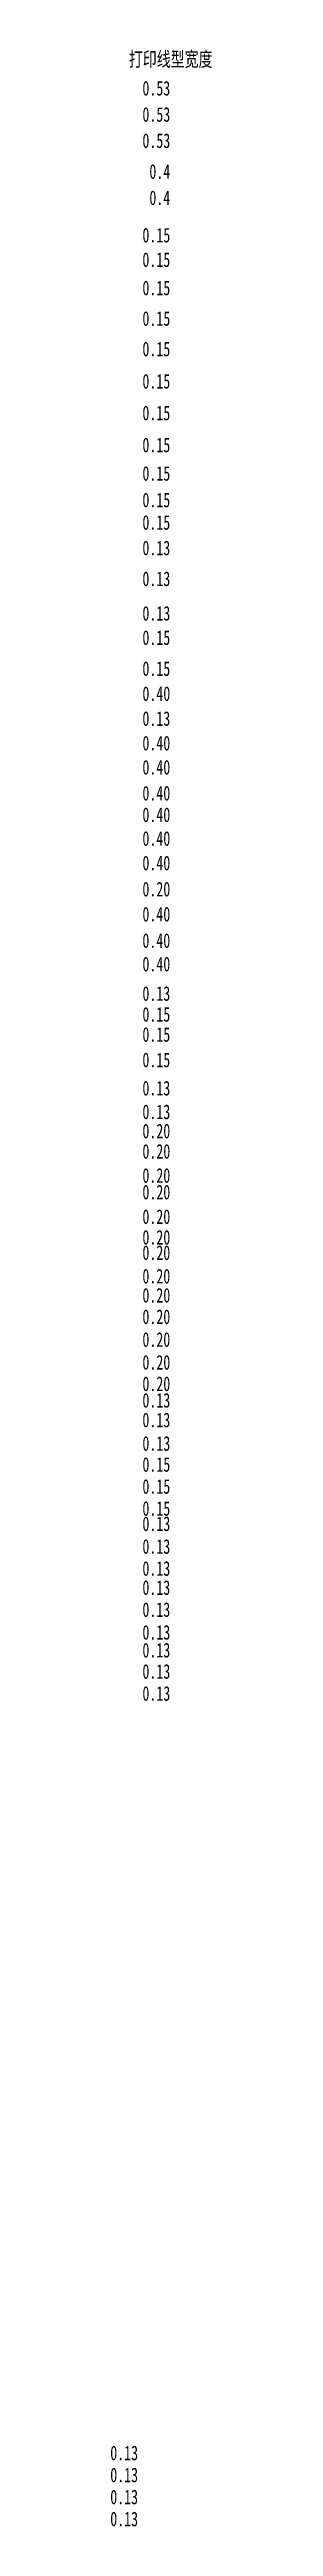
# Model space of a CAD drawing. Header units: millimetres. Extents: x 1637 to 339553, y 1785 to 98458.
# Drawn here: x 152073 to 155530, y 2831 to 87842 of the extents above; entities that cross this region are included whole.
import ezdxf

# ---------------------------------------------------------------- set-up
doc = ezdxf.new("R2010")
doc.units = ezdxf.units.MM
doc.header["$LTSCALE"] = 1000
doc.layers.add('H-DIMS', color=7, linetype='Continuous')
doc.styles.add('TH-STYLE1', font='Stfangso_1.ttf', dxfattribs={"width": 0.7})

msp = doc.modelspace()

# ---------------------------------------------------------------- texts
at = {"layer": 'H-DIMS', "char_height": 500, "attachment_point": 9, "style": 'TH-STYLE1'}
for s, insert in [('打印线型宽度', (155548, 87198, 0)), ('0.53', (154101, 86256, 0)), ('0.53', (154101, 85356, 0)), ('0.53', (154101, 84456, 0)), ('0.4', (154101, 83398, 0)), ('0.4', (154101, 82498, 0)), ('0.15', (154101, 81215, 0)), ('0.15', (154101, 80374, 0)), ('0.15', (154101, 79403, 0)), ('0.15', (154101, 78352, 0)), ('0.15', (154101, 77307, 0)), ('0.15', (154101, 76200, 0)), ('0.15', (154101, 75112, 0)), ('0.15', (154101, 74014, 0)), ('0.15', (154101, 73037, 0)), ('0.15', (154101, 72125, 0)), ('0.15', (154101, 71353, 0)), ('0.13', (154101, 70479, 0)), ('0.13', (154101, 69420, 0)), ('0.13', (154101, 68234, 0)), ('0.15', (154101, 67401, 0)), ('0.15', (154101, 66337, 0)), ('0.40', (154101, 65478, 0)), ('0.13', (154101, 64622, 0)), ('0.40', (154101, 63779, 0)), ('0.40', (154101, 62951, 0)), ('0.40', (154101, 62061, 0)), ('0.40', (154101, 61321, 0)), ('0.40', (154101, 60506, 0)), ('0.40', (154101, 59665, 0)), ('0.20', (154101, 58768, 0)), ('0.40', (154101, 57909, 0)), ('0.40', (154101, 57002, 0)), ('0.40', (154101, 56196, 0)), ('0.13', (154101, 55185, 0)), ('0.15', (154101, 54470, 0)), ('0.15', (154101, 53779, 0)), ('0.15', (154101, 52907, 0)), ('0.13', (154101, 51937, 0)), ('0.13', (154101, 51126, 0)), ('0.20', (154101, 50466, 0)), ('0.20', (154101, 49768, 0)), ('0.20', (154101, 48941, 0)), ('0.20', (154101, 48371, 0)), ('0.20', (154101, 47528, 0)), ('0.20', (154101, 46818, 0)), ('0.20', (154101, 46291, 0)), ('0.20', (154101, 45485, 0)), ('0.20', (154101, 44829, 0)), ('0.20', (154101, 44093, 0)), ('0.20', (154101, 43310, 0)), ('0.20', (154101, 42527, 0)), ('0.20', (154101, 41791, 0)), ('0.13', (154101, 41224, 0)), ('0.13', (154101, 40550, 0)), ('0.13', (154101, 39743, 0)), ('0.15', (154101, 39022, 0)), ('0.15', (154101, 38267, 0)), ('0.15', (154101, 37511, 0)), ('0.13', (154101, 36988, 0)), ('0.13', (154101, 36207, 0)), ('0.13', (154101, 35452, 0)), ('0.13', (154101, 34797, 0)), ('0.13', (154101, 34041, 0)), ('0.13', (154101, 33260, 0)), ('0.13', (154101, 32648, 0)), ('0.13', (154101, 31918, 0)), ('0.13', (154101, 31162, 0)), ('0.13', (153000, 5096, 0)), ('0.13', (153000, 4341, 0)), ('0.13', (153000, 3586, 0)), ('0.13', (153000, 2831, 0))]:
    msp.add_mtext(s, dxfattribs=dict(at, insert=insert))

doc.saveas('drawing.dxf')
